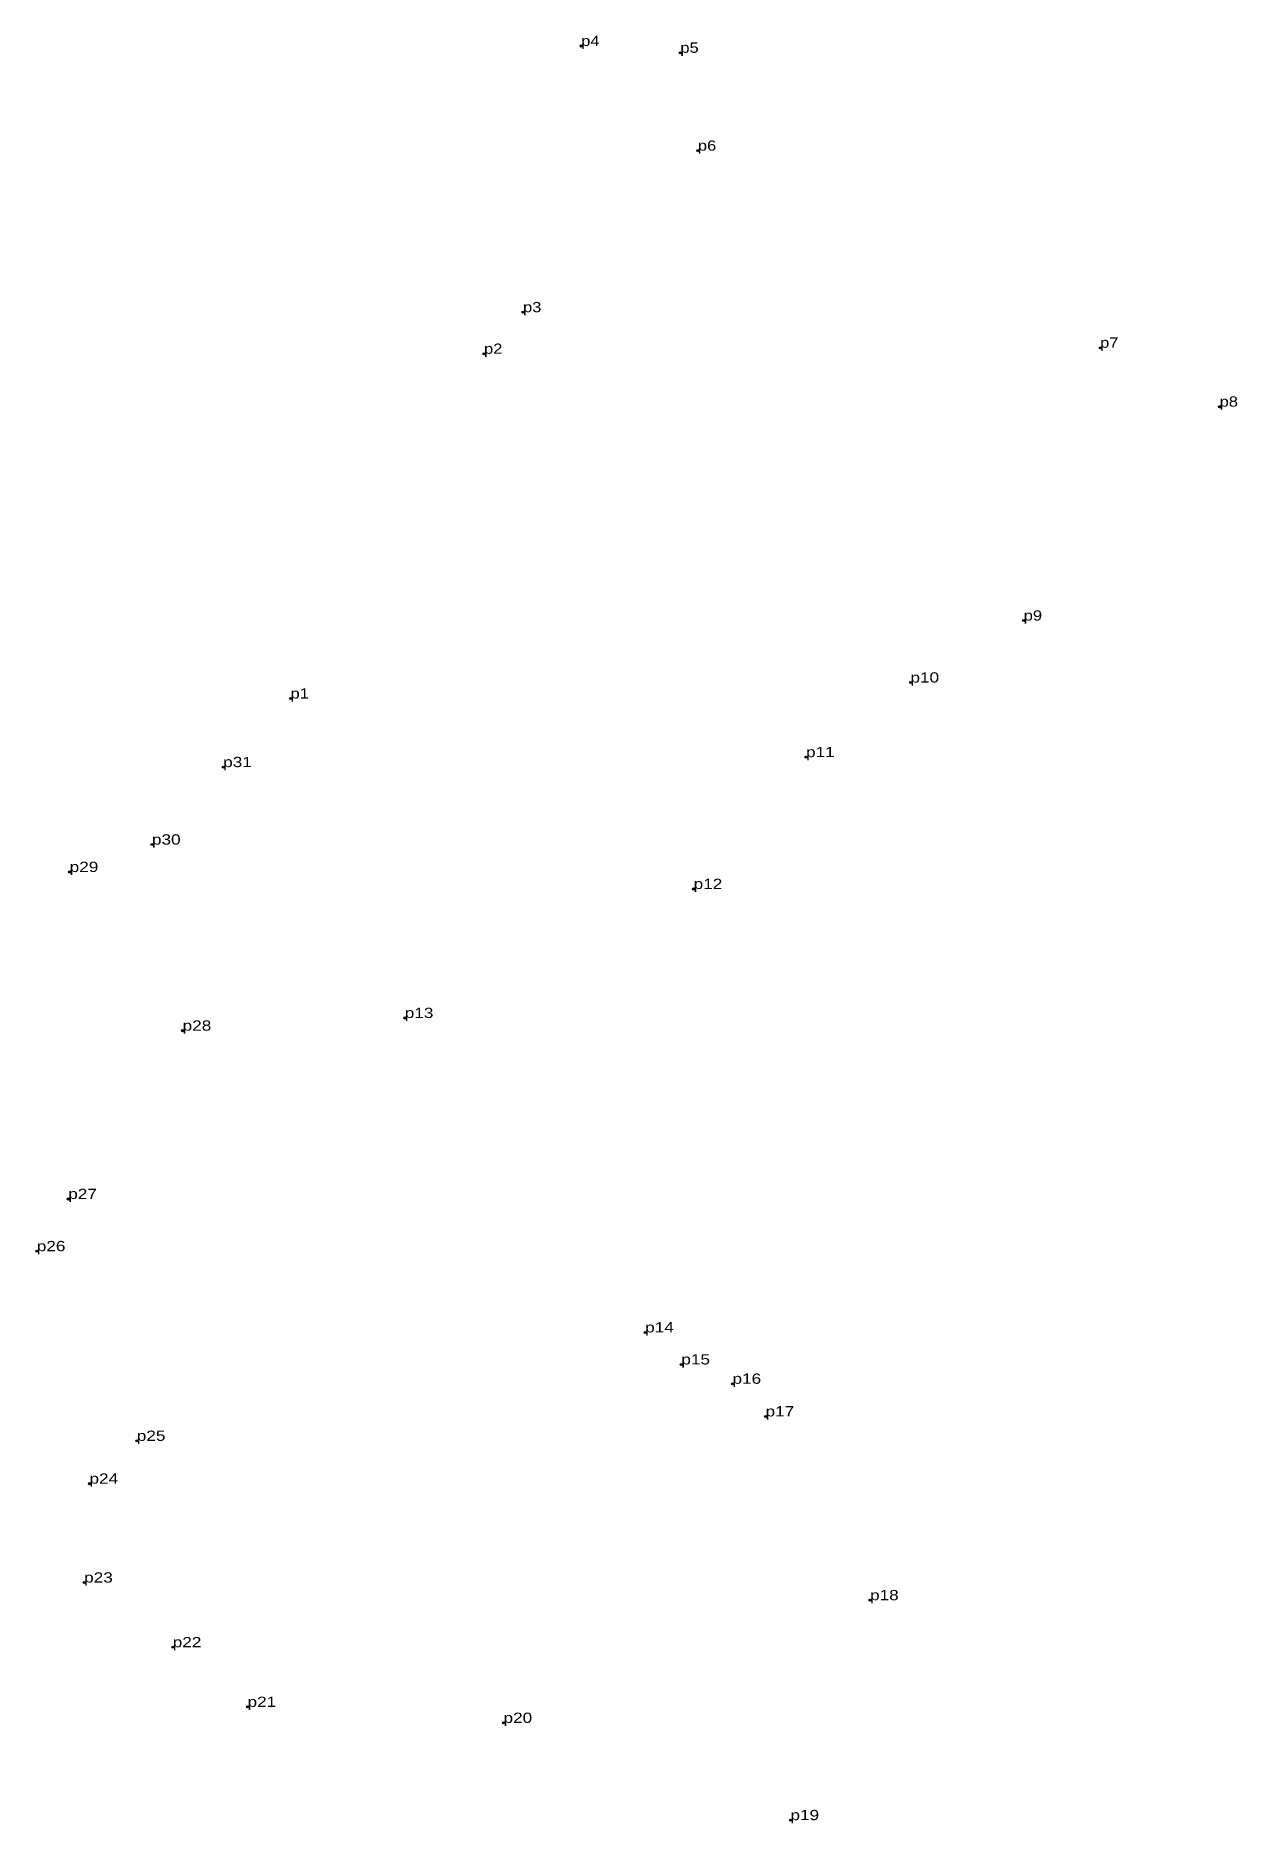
# Model space of a CAD drawing. Header units: metres. Extents: x 547657 to 551469, y 1821372 to 1823520.
# Drawn here: x 548157.3 to 548367.7, y 1821372.3 to 1821685.3 of the extents above; entities that cross this region are included whole.
import ezdxf

# ---------------------------------------------------------------- set-up
doc = ezdxf.new("R2010")
doc.units = ezdxf.units.M
doc.header["$LTSCALE"] = 0.72
doc.header["$PDMODE"] = 32
doc.header["$PDSIZE"] = 0.36
doc.layers.add('12', color=7, linetype='Continuous')
doc.layers.add('7', color=7, linetype='Continuous')

msp = doc.modelspace()

# ---------------------------------------------------------------- texts
at = {"layer": '12'}
for s, width, p in [('p4', 1.2, (548252.84, 1821683.54)), ('p5', 1.2, (548270.21, 1821682.36)), ('p6', 1.2, (548273.28, 1821665.21)), ('p3', 1.2, (548242.66, 1821636.92)), ('p2', 1.2, (548235.83, 1821629.63)), ('p7', 1.2, (548343.72, 1821630.69)), ('p8', 1.2, (548364.65, 1821620.37)), ('p9', 1.2, (548330.34, 1821582.91)), ('p10', 1.25, (548310.5, 1821572.05)), ('p1', 1.2, (548201.94, 1821569.26)), ('p31', 1.25, (548190.14, 1821557.24)), ('p11', 1.25, (548292.22, 1821558.99)), ('p30', 1.25, (548177.67, 1821543.68)), ('p29', 1.25, (548163.26, 1821538.87)), ('p12', 1.25, (548272.54, 1821535.9)), ('p13', 1.25, (548221.94, 1821513.3)), ('p28', 1.25, (548183.04, 1821511.08)), ('p27', 1.25, (548163.01, 1821481.6)), ('p26', 1.25, (548157.5, 1821472.46)), ('p14', 1.25, (548264.04, 1821458.23)), ('p15', 1.25, (548270.38, 1821452.62)), ('p16', 1.25, (548279.34, 1821449.24)), ('p17', 1.25, (548285.13, 1821443.52)), ('p25', 1.25, (548175.01, 1821439.24)), ('p24', 1.25, (548166.73, 1821431.74)), ('p23', 1.25, (548165.79, 1821414.42)), ('p18', 1.25, (548303.43, 1821411.33)), ('p22', 1.25, (548181.31, 1821403.09)), ('p21', 1.25, (548194.41, 1821392.64)), ('p20', 1.25, (548239.24, 1821389.84)), ('p19', 1.25, (548289.49, 1821372.81))]:
    msp.add_text(s, height=1.8, dxfattribs=dict(at, width=width)).set_placement(p)

# ---------------------------------------------------------------- linework, layer by layer
at = {"layer": '7'}
for p in [(548252.84, 1821683.54), (548270.21, 1821682.36), (548273.28, 1821665.21), (548242.66, 1821636.92), (548343.72, 1821630.69), (548235.83, 1821629.63), (548364.65, 1821620.37), (548330.34, 1821582.91), (548310.5, 1821572.05), (548201.94, 1821569.26), (548292.22, 1821558.99), (548190.14, 1821557.24), (548177.67, 1821543.68), (548163.26, 1821538.87), (548272.54, 1821535.9), (548221.94, 1821513.3), (548183.04, 1821511.08), (548163.01, 1821481.6), (548157.5, 1821472.46), (548264.04, 1821458.23), (548270.38, 1821452.62), (548279.34, 1821449.24), (548285.13, 1821443.52), (548175.01, 1821439.24), (548166.73, 1821431.74), (548165.79, 1821414.42), (548303.43, 1821411.33), (548181.31, 1821403.09), (548194.41, 1821392.64), (548239.24, 1821389.84), (548289.49, 1821372.81)]:
    msp.add_point(p, dxfattribs=at)

msp.set_redraw_order([(e.dxf.handle, doc.entitydb.next_handle()) for e in msp.query("TEXT MTEXT ATTDEF DIMENSION ARC_DIMENSION")])  # texts and dimensions are drawn at this point

doc.saveas('drawing.dxf')
